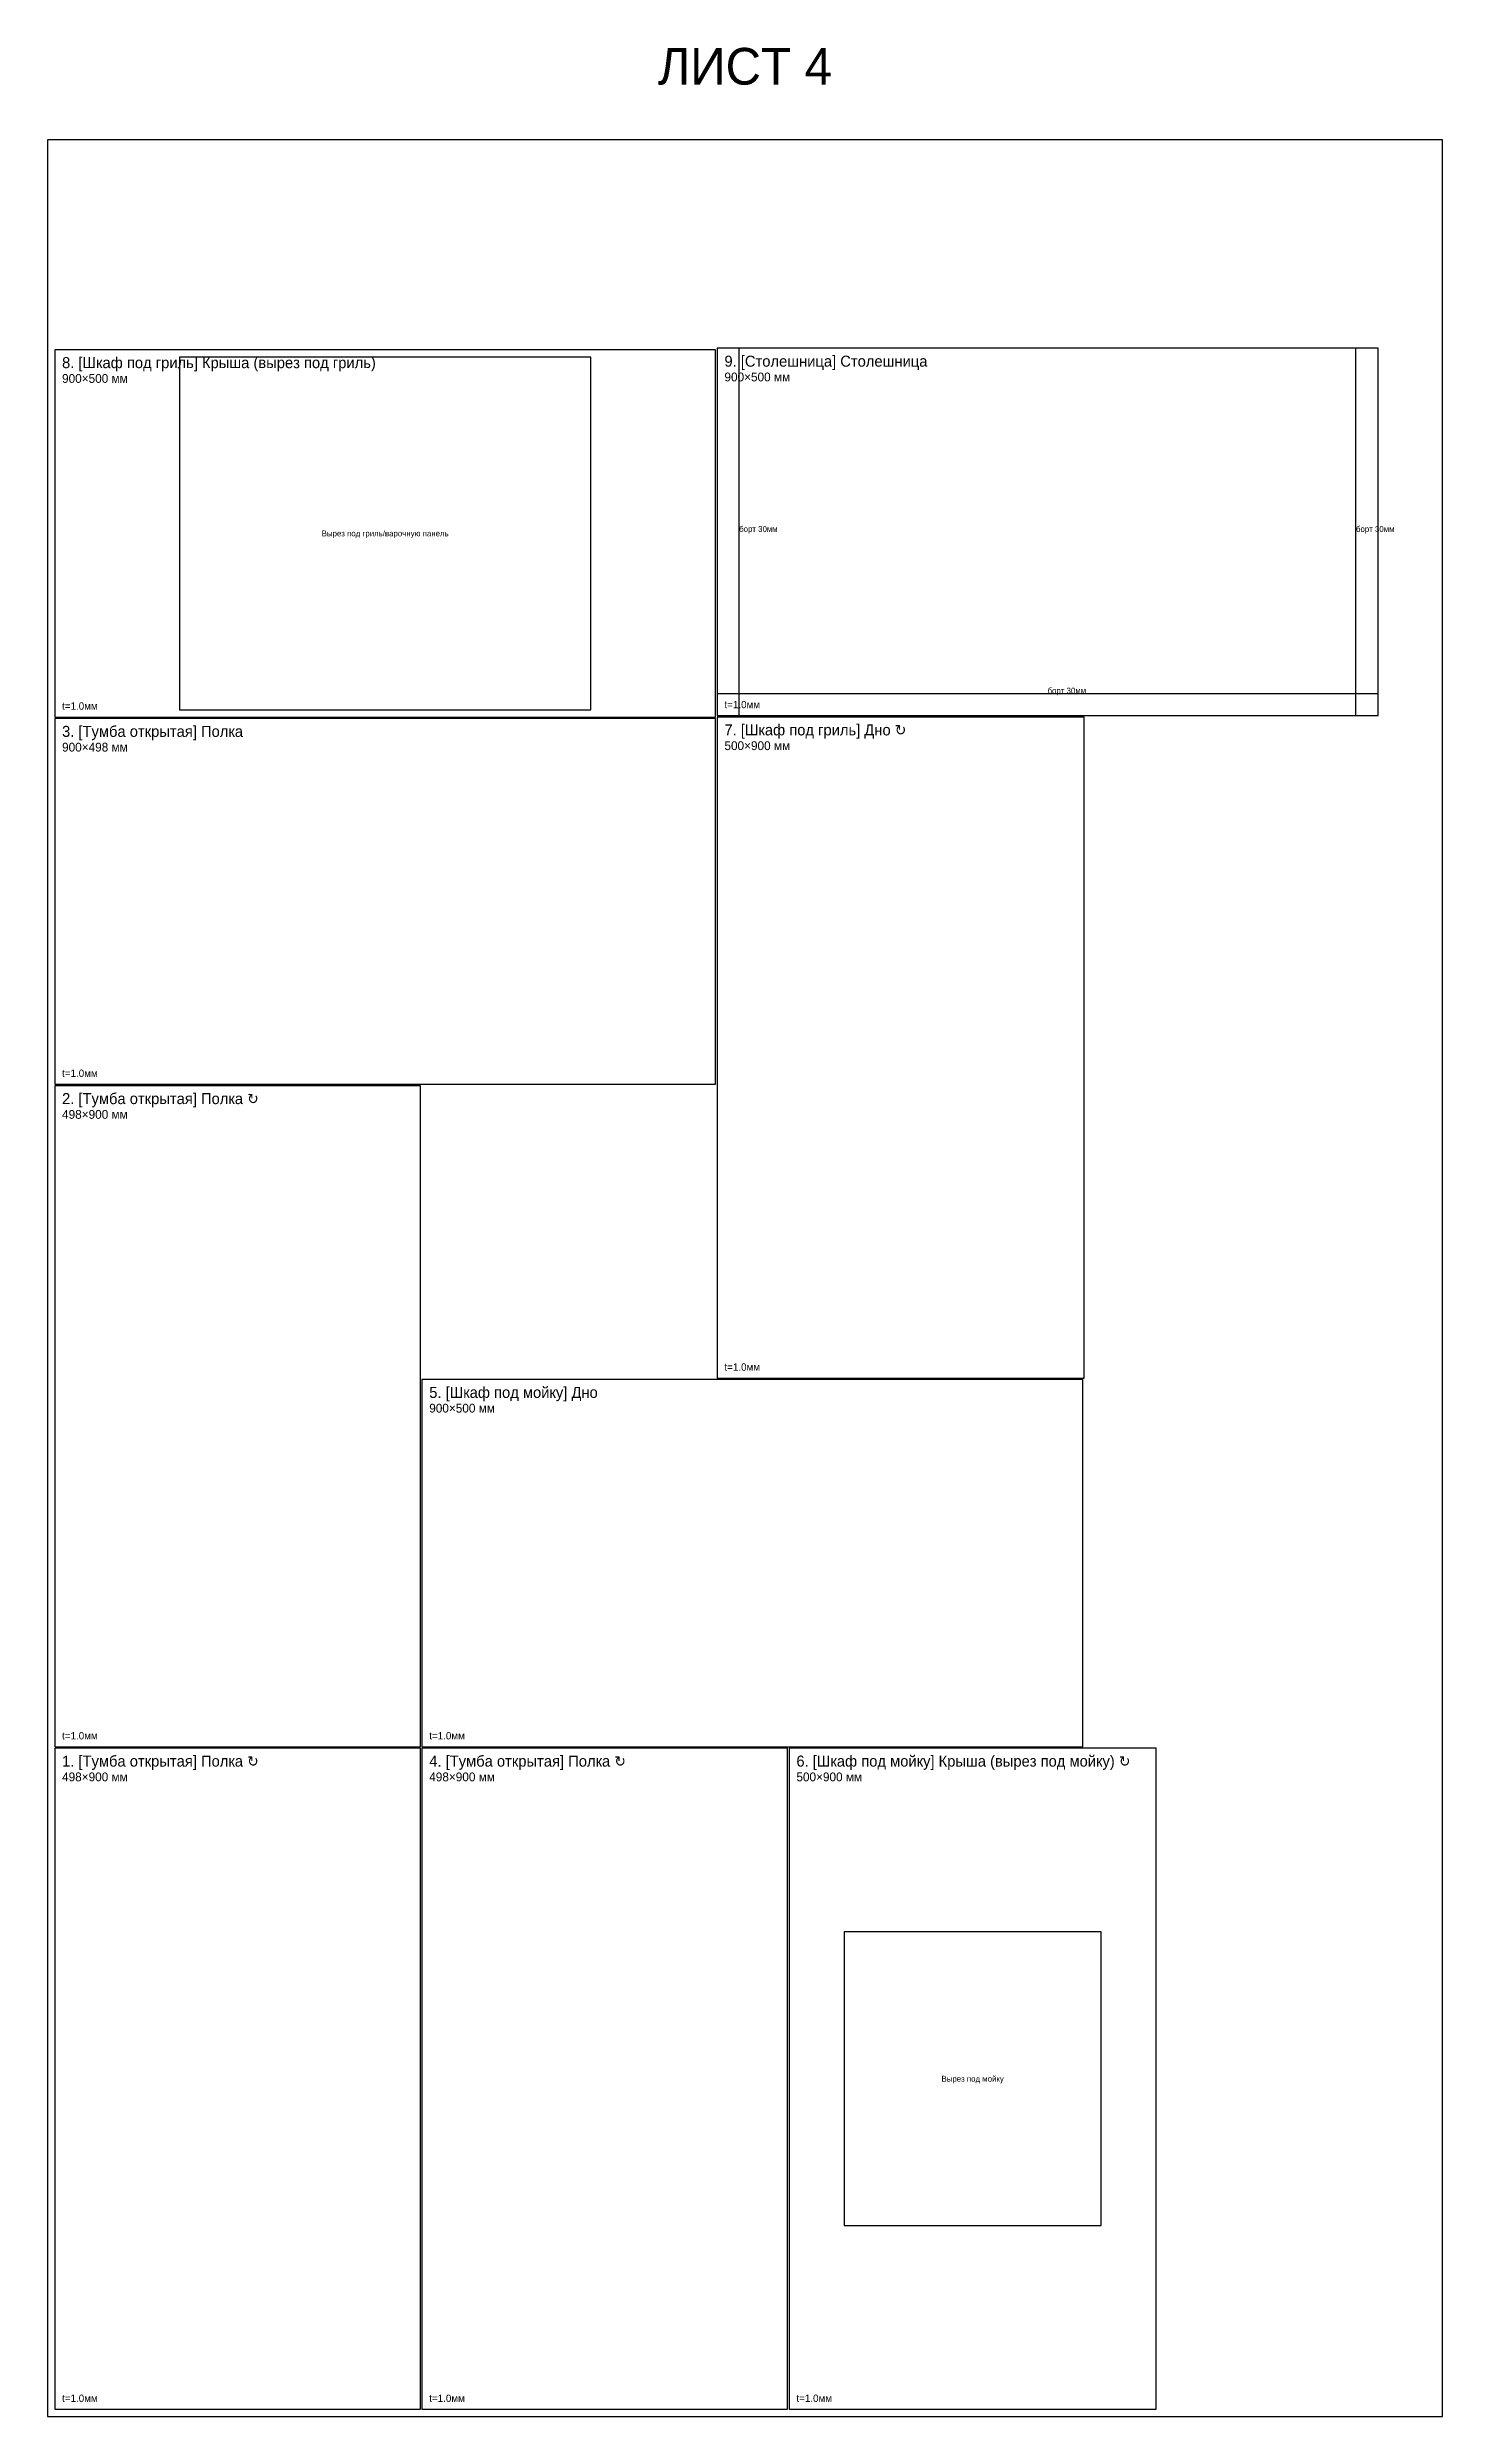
# Model space of a CAD drawing. Header units: metres. Extents: x 0 to 1900, y 0 to 13426.
# Drawn here: x 0 to 1900, y 10200 to 13426 of the extents above; entities that cross this region are included whole.
import ezdxf
from ezdxf.enums import TextEntityAlignment as Align

# ---------------------------------------------------------------- set-up
doc = ezdxf.new("R2010")
doc.units = ezdxf.units.M
doc.linetypes.add('DASHED', pattern=[1.524, 1.27, -0.254])
for name, color, linetype in [('BEND', 4, 'Continuous'), ('CUT', 5, 'Continuous'), ('CUTOUT', 6, 'Continuous'), ('SHEET', 1, 'Continuous'), ('TEXT', 7, 'Continuous')]:
    doc.layers.add(name, color=color, linetype=linetype)

msp = doc.modelspace()

# ---------------------------------------------------------------- texts
at = {"layer": 'BEND', "color": 4}
for p in [(942, 12766), (1782, 12766), (1362, 12546)]:
    msp.add_text('борт 30мм', height=8, dxfattribs=at).set_placement(p)
at = {"layer": 'TEXT', "color": 7}
msp.add_text('ЛИСТ 4', height=50, dxfattribs=at).set_placement((950, 13400), align=Align.MIDDLE_CENTER)
for s, p in [('8. [Шкаф под гриль] Крыша (вырез под гриль)', (20, 12989)), ('9. [Столешница] Столешница', (922, 12991)), ('3. [Тумба открытая] Полка', (20, 12487)), ('7. [Шкаф под гриль] Дно ↻', (922, 12489)), ('2. [Тумба открытая] Полка ↻', (20, 11987)), ('5. [Шкаф под мойку] Дно', (520, 11587)), ('1. [Тумба открытая] Полка ↻', (20, 11085)), ('4. [Тумба открытая] Полка ↻', (520, 11085)), ('6. [Шкаф под мойку] Крыша (вырез под мойку) ↻', (1020, 11085))]:
    msp.add_text(s, height=15, dxfattribs=at).set_placement(p)
at = {"layer": 'TEXT', "color": 3}
for s, p in [('900×500 мм', (20, 12969)), ('900×500 мм', (922, 12971)), ('900×498 мм', (20, 12467)), ('500×900 мм', (922, 12469)), ('498×900 мм', (20, 11967)), ('900×500 мм', (520, 11567)), ('498×900 мм', (20, 11065)), ('498×900 мм', (520, 11065)), ('500×900 мм', (1020, 11065))]:
    msp.add_text(s, height=12, dxfattribs=at).set_placement(p)
at = {"layer": 'TEXT', "color": 6}
for s, p in [('Вырез под гриль/варочную панель', (460, 12764)), ('Вырез под мойку', (1260, 10660))]:
    msp.add_text(s, height=8, dxfattribs=at).set_placement(p, align=Align.MIDDLE_CENTER)
at = {"layer": 'TEXT', "color": 8}
for p in [(20, 12524), (922, 12526), (20, 12024), (922, 11624), (20, 11122), (520, 11122), (20, 10220), (520, 10220), (1020, 10220)]:
    msp.add_text('t=1.0мм', height=10, dxfattribs=at).set_placement(p)

# ---------------------------------------------------------------- linework, layer by layer
at = {"layer": 'BEND', "color": 4, "linetype": 'DASHED'}
for p, q in [((942, 12516), (942, 13016)), ((1782, 12516), (1782, 13016)), ((912, 12546), (1812, 12546))]:
    msp.add_line(p, q, dxfattribs=at)
at = {"layer": 'CUT', "color": 5}
for points in [[(10, 12514), (910, 12514), (910, 13014), (10, 13014), (10, 12514)], [(912, 12516), (1812, 12516), (1812, 13016), (912, 13016), (912, 12516)], [(10, 12014), (910, 12014), (910, 12512), (10, 12512), (10, 12014)], [(912, 11614), (1412, 11614), (1412, 12514), (912, 12514), (912, 11614)], [(10, 11112), (508, 11112), (508, 12012), (10, 12012), (10, 11112)], [(510, 11112), (1410, 11112), (1410, 11612), (510, 11612), (510, 11112)], [(10, 10210), (508, 10210), (508, 11110), (10, 11110), (10, 10210)], [(510, 10210), (1008, 10210), (1008, 11110), (510, 11110), (510, 10210)], [(1010, 10210), (1510, 10210), (1510, 11110), (1010, 11110), (1010, 10210)]]:
    msp.add_lwpolyline(points, dxfattribs=at)
at = {"layer": 'CUTOUT', "color": 6}
for points in [[(180, 12524), (740, 12524), (740, 13004), (180, 13004), (180, 12524)], [(1085, 10460), (1435, 10460), (1435, 10860), (1085, 10860), (1085, 10460)]]:
    msp.add_lwpolyline(points, dxfattribs=at)
at = {"layer": 'SHEET', "color": 1}
msp.add_lwpolyline([(0, 10200), (1900, 10200), (1900, 13300), (0, 13300), (0, 10200)], dxfattribs=at)

msp.set_redraw_order([(e.dxf.handle, doc.entitydb.next_handle()) for e in msp.query("TEXT MTEXT ATTDEF DIMENSION ARC_DIMENSION")])  # texts and dimensions are drawn at this point

doc.saveas('drawing.dxf')
